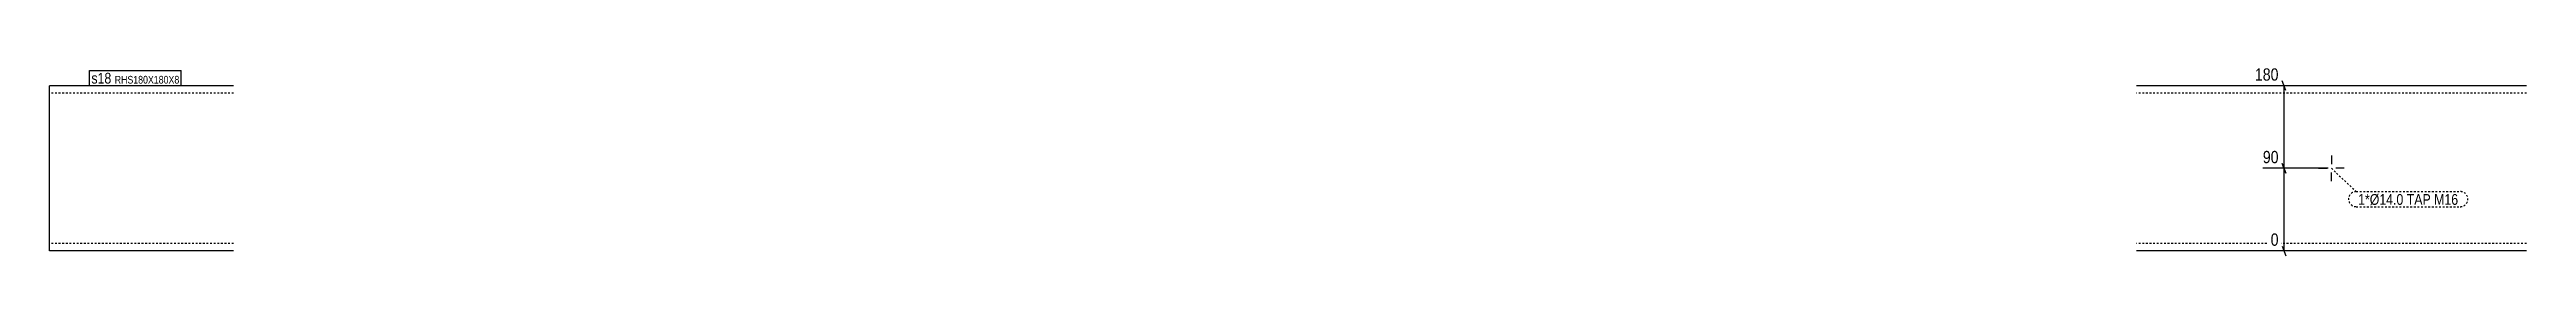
# Model space of a CAD drawing. Header units: millimetres. Extents: x 8 to 21594, y 10 to 324.
# Drawn here: x 13934 to 16626, y 10 to 218 of the extents above; entities that cross this region are included whole.
import ezdxf

# ---------------------------------------------------------------- set-up
doc = ezdxf.new("R2010")
doc.units = ezdxf.units.MM
doc.linetypes.add('DXK_LINE_DOT2', pattern=[3.9198, 1.9599, -1.9599])
for name, color, linetype in [('MÅLSÆTNING', 7, 'Continuous'), ('STÅL', 7, 'Continuous'), ('TEKST', 7, 'Continuous')]:
    doc.layers.add(name, color=color, linetype=linetype)
doc.styles.add('Arial Narrow', font='ARIALN.TTF', dxfattribs={"height": 0.2})

msp = doc.modelspace()

# ---------------------------------------------------------------- linework, layer by layer
at = {"layer": 'MÅLSÆTNING', "color": 7, "linetype": 'Continuous'}
for p, q in [((16410.3, 195.8), (16330.7, 195.8)), ((16364.4, 190.5), (16360.2, 201)), ((16362.3, 105.8), (16362.3, 195.8)), ((16360.2, 111), (16364.4, 100.5)), ((16364.4, 100.5), (16360.2, 111)), ((16410.3, 105.8), (16339.3, 105.8)), ((16410.3, 105.8), (16339.3, 105.8)), ((16362.3, 15.8), (16362.3, 105.8)), ((16410.3, 15.8), (16347.8, 15.8)), ((16360.2, 21), (16364.4, 10.5))]:
    msp.add_line(p, q, dxfattribs=at)
at = {"layer": 'STÅL', "color": 2, "linetype": 'Continuous'}
for p, q in [((14133.8, 195.8), (13933.8, 195.8)), ((13933.8, 31.8), (13933.8, 195.8)), ((16625.8, 195.8), (16201.8, 195.8)), ((13933.8, 20.4), (13933.8, 31.8)), ((13933.8, 15.8), (13933.8, 20.4)), ((14133.8, 15.8), (13933.8, 15.8)), ((16625.8, 15.8), (16201.8, 15.8))]:
    msp.add_line(p, q, dxfattribs=at)
at = {"layer": 'STÅL', "color": 7, "linetype": 'DXK_LINE_DOT2'}
for p, q in [((14133.8, 187.8), (13933.8, 187.8)), ((16625.8, 187.8), (16201.8, 187.8)), ((13933.8, 25.6), (13933.8, 31.8)), ((13933.8, 24.4), (13933.8, 25.6)), ((13933.8, 23.8), (13933.8, 24.4)), ((14133.8, 23.8), (13933.8, 23.8)), ((13933.8, 20.4), (13933.8, 23.8)), ((16625.8, 23.8), (16201.8, 23.8))]:
    msp.add_line(p, q, dxfattribs=at)
at = {"layer": 'STÅL', "color": 3, "linetype": 'Continuous'}
for p, q in [((16413.8, 119.8), (16413.8, 110.4)), ((16399.8, 105.8), (16409.1, 105.8)), ((16413.8, 91.8), (16413.8, 101.1)), ((16427.8, 105.8), (16418.5, 105.8))]:
    msp.add_line(p, q, dxfattribs=at)

# ---------------------------------------------------------------- wipeouts: each hides what was drawn before it
at = {"color": 0}
msp.add_wipeout([(16551.8, 66), (16551.8, 78.3), (16442.8, 78.3), (16442.8, 66)], dxfattribs=at).dxf.layer = 'TEKST'

# ---------------------------------------------------------------- next in the draw order: wipeouts: each hides what was drawn before it
at = {"color": 0, "linetype": 'Continuous'}
for points in [[(16359.1, 198.6), (16359.1, 218.2), (16327.9, 218.2), (16327.9, 198.6)], [(16359.1, 108.6), (16359.1, 128.2), (16336.5, 128.2), (16336.5, 108.6)], [(16359.1, 18.6), (16359.1, 38.2), (16345, 38.2), (16345, 18.6)]]:
    msp.add_wipeout(points, dxfattribs=at).dxf.layer = 'MÅLSÆTNING'
at = {"color": 0}
for points in [[(14000.9, 198.2), (14000.9, 210.5), (13979.3, 210.5), (13979.3, 198.2)], [(16551.8, 66), (16551.8, 78.3), (16442.8, 78.3), (16442.8, 66)]]:
    msp.add_wipeout(points, dxfattribs=at).dxf.layer = 'TEKST'

# ---------------------------------------------------------------- next in the draw order: linework, layer by layer
at = {"layer": 'TEKST', "color": 7, "linetype": 'DXK_LINE_DOT2'}
for p, q in [((16413.8, 105.8), (16440.7, 80.4)), ((16440.7, 80.4), (16553.9, 80.4)), ((16440.7, 63.9), (16553.9, 63.9))]:
    msp.add_line(p, q, dxfattribs=at)
for centre, start, end in [((16440.7, 72.2), 90, 270), ((16553.9, 72.2), 270, 90)]:
    msp.add_arc(centre, 8.23, start, end, dxfattribs=at)

# ---------------------------------------------------------------- next in the draw order: texts
at = {"layer": 'MÅLSÆTNING', "color": 3, "linetype": 'Continuous', "style": 'Arial Narrow'}
for s, height, p in [('180', 13.36, (16330.7, 201.4)), ('90', 13.36, (16339.3, 111.4)), ('0', 13.4, (16347.8, 21.4))]:
    msp.add_text(s, height=height, dxfattribs=at).set_placement(p)
at = {"layer": 'TEKST', "color": 3, "style": 'Arial Narrow'}
msp.add_text('1*Ø14.0 TAP M16', height=11.692, dxfattribs=at).set_placement((16442.8, 66))

# ---------------------------------------------------------------- next in the draw order: wipeouts: each hides what was drawn before it
at = {"color": 0}
msp.add_wipeout([(14000.9, 198.2), (14000.9, 210.5), (13979.3, 210.5), (13979.3, 198.2)], dxfattribs=at).dxf.layer = 'TEKST'

# ---------------------------------------------------------------- next in the draw order: linework, layer by layer
at = {"layer": 'TEKST', "color": 7, "linetype": 'Continuous'}
msp.add_line((13977.2, 196.1), (13977.2, 212.6), dxfattribs=at)

# ---------------------------------------------------------------- next in the draw order: wipeouts: each hides what was drawn before it
at = {"color": 0}
msp.add_wipeout([(14074.9, 198.2), (14074.9, 207), (14004.6, 207), (14004.6, 198.2)], dxfattribs=at).dxf.layer = 'TEKST'

# ---------------------------------------------------------------- next in the draw order: wipeouts: each hides what was drawn before it
msp.add_wipeout([(14074.9, 198.2), (14074.9, 207), (14004.6, 207), (14004.6, 198.2)], dxfattribs=at).dxf.layer = 'TEKST'

# ---------------------------------------------------------------- next in the draw order: linework, layer by layer
at = {"layer": 'TEKST', "color": 7, "linetype": 'Continuous'}
for p, q in [((13977.2, 212.6), (14077, 212.6)), ((13977.2, 196.1), (14077, 196.1)), ((14077, 196.1), (14077, 212.6))]:
    msp.add_line(p, q, dxfattribs=at)

# ---------------------------------------------------------------- next in the draw order: texts
at = {"layer": 'TEKST', "color": 3, "style": 'Arial Narrow'}
for s, height, p in [('s18', 11.69, (13979.3, 198.2)), ('RHS180X180X8', 8.351, (14004.6, 198.2))]:
    msp.add_text(s, height=height, dxfattribs=at).set_placement(p)

doc.saveas('drawing.dxf')
